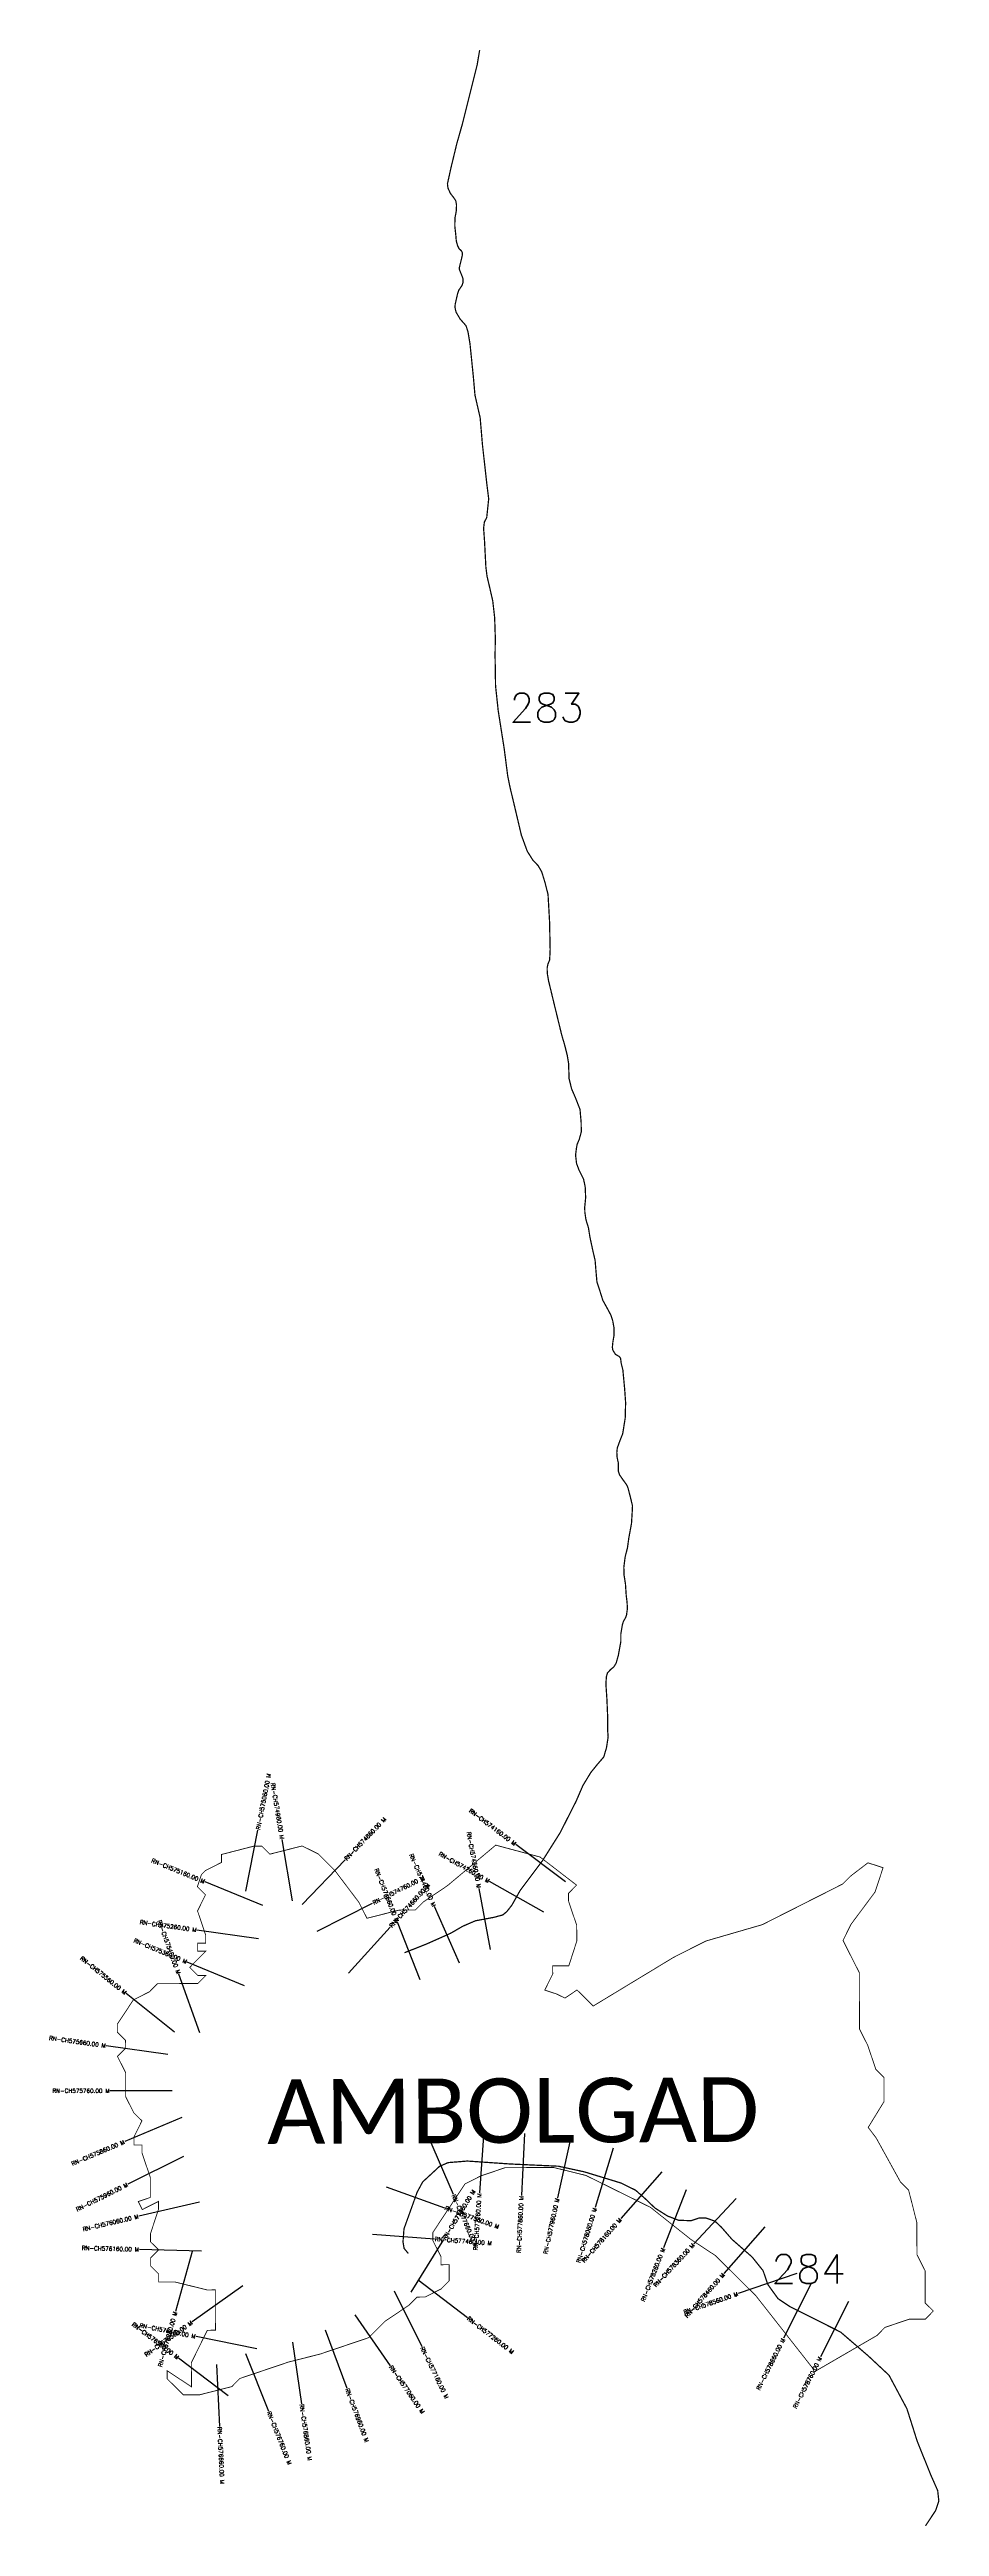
# Model space of a CAD drawing. Header units: metres. Extents: x 320866 to 323014, y 1839772 to 1845754.
import ezdxf
from ezdxf.enums import TextEntityAlignment as Align

# ---------------------------------------------------------------- set-up
doc = ezdxf.new("R2010")
doc.units = ezdxf.units.M
for name, color, linetype in [('CS', 134, 'Continuous'), ('CSMark', 6, 'Continuous'), ('NATURALLY PROTECTED', 3, 'Continuous'), ('VILLAGE NAME', 250, 'Continuous')]:
    doc.layers.add(name, color=color, linetype=linetype)
doc.styles.get("Standard").update_dxf_attribs({"font": 'simplex.shx'})

msp = doc.modelspace()

# ---------------------------------------------------------------- linework, layer by layer
at = {"color": 6, "const_width": 2, "flags": 128}
msp.add_lwpolyline([(321242, 1841356.2), (321280.9, 1841375.9), (321280.9, 1841395.1), (321358.7, 1841415.2), (321378.1, 1841415.3), (321397.7, 1841395.9), (321475.5, 1841415.7), (321514.5, 1841396.4), (321554.6, 1841356.4), (321612.4, 1841279.9), (321632.1, 1841241), (321709.9, 1841260.8), (321748.9, 1841261), (321768.3, 1841280.6), (321826.5, 1841319.8), (321943, 1841417.7), (322050.2, 1841388.9), (322138.2, 1841321.1), (322118.8, 1841301.5), (322118.9, 1841282.1), (322138.6, 1841223.7), (322138.7, 1841185.9), (322119.5, 1841126.3), (322080.6, 1841126.1), (322080.7, 1841106.6), (322061.4, 1841067.6), (322090.6, 1841058), (322110.1, 1841048.3), (322139.3, 1841067.9), (322178.4, 1841029.1), (322324.8, 1841117.8), (322372.6, 1841146.8), (322450.4, 1841186.1), (322586.6, 1841225.6), (322780.9, 1841323.9), (322800.4, 1841343.4), (322841.7, 1841375), (322878.2, 1841363.2), (322859, 1841304.7), (322800.9, 1841226.6), (322781.5, 1841187.5), (322820.8, 1841109.8), (322821.4, 1840973.4), (322841, 1840934.5), (322860.8, 1840876.2), (322880.3, 1840856.8), (322880.6, 1840798.4), (322842.3, 1840735.9), (322861.5, 1840710.6), (322920.4, 1840603.8), (322939.9, 1840584.4), (322959.7, 1840506.5), (322960, 1840428.6), (322979.7, 1840389.7), (322980, 1840311.8), (322999.6, 1840292.4), (322980.2, 1840272.9), (322941.2, 1840272.7), (322882.9, 1840253), (322863.5, 1840233.4), (322712.2, 1840145.6), (322708, 1840154.8), (322655.2, 1840222.1), (322570.9, 1840329.6), (322473.1, 1840426.6), (322414.5, 1840465.2), (322325.1, 1840536.1), (322316.8, 1840542.8), (322160.6, 1840620), (322082.6, 1840639.2), (321965.8, 1840638.7), (321907.4, 1840618.9), (321868.6, 1840599.3), (321791.1, 1840482.1), (321791.2, 1840462.6), (321810.9, 1840423.8), (321811, 1840404.2), (321830.4, 1840404.3), (321830.6, 1840365.4), (321811.2, 1840345.8), (321772.3, 1840326.2), (321752.9, 1840326.1), (321733.4, 1840306.5), (321715.6, 1840294.5), (321675.2, 1840267.3), (321636.4, 1840228.2), (321519.7, 1840188.7), (321441.9, 1840169), (321325.2, 1840129.5), (321305.8, 1840109.9), (321228, 1840090.1), (321189, 1840089.9), (321149.8, 1840128.7), (321149.8, 1840148.1), (321208.4, 1840109.5), (321208.2, 1840165.8), (321208.2, 1840168), (321246.7, 1840246), (321266.3, 1840246.1), (321265.8, 1840343.5), (321246.3, 1840343.4), (321168.3, 1840362.6), (321129.4, 1840362.4), (321129.3, 1840381.9), (321109.8, 1840401.3), (321109.7, 1840420.8), (321129.1, 1840440.3), (321109.5, 1840459.7), (321109.4, 1840479.2), (321128.6, 1840537.7), (321128.6, 1840557.2), (321089.7, 1840537.5), (321079.9, 1840557), (321109.1, 1840566.8), (321108.9, 1840615.5), (321089.1, 1840673.9), (321089, 1840693.4), (321069.6, 1840693.3), (321069.5, 1840712.7), (321088.8, 1840751.8), (321069.2, 1840771.2), (321049.6, 1840810.1), (321049.6, 1840868), (321029.7, 1840907.4), (321048.7, 1840926.5), (321049, 1840946.4), (321029.4, 1840965.8), (321029.3, 1840985.3), (321068.1, 1841043.9), (321107, 1841063.5), (321126.3, 1841083.1), (321223.7, 1841083.5), (321243.1, 1841103), (321223.6, 1841103), (321204.1, 1841122.4), (321242.9, 1841161.5), (321223.4, 1841161.5), (321223.3, 1841180.9), (321242.8, 1841181), (321242.7, 1841200.4), (321223, 1841258.8), (321242.3, 1841297.8), (321222.7, 1841317.3), (321232.3, 1841346.5), (321242, 1841356.2)], dxfattribs=at)
at = {"layer": 'CS'}
for p, q in [((321339.9, 1841306.8), (321368.8, 1841454)), ((321452.3, 1841283.3), (321427.5, 1841431.3)), ((322111.4, 1841329.2), (321991.4, 1841419.2)), ((321475.4, 1841274.2), (321579.4, 1841382.2)), ((321380.3, 1841272.3), (321241.4, 1841328.8)), ((321930.5, 1841165.5), (321903, 1841313)), ((322058.8, 1841256.2), (321928, 1841329.6)), ((321511.8, 1841209.7), (321645.8, 1841277.2)), ((321855.8, 1841132.4), (321794.8, 1841269.4)), ((321370, 1841191.6), (321221.5, 1841212.5)), ((321587.7, 1841108.6), (321688.3, 1841219.9)), ((321760.8, 1841092.2), (321705.6, 1841231.7)), ((321336.8, 1841078.2), (321198.1, 1841135.3)), ((321167.7, 1840965.8), (321050.5, 1841059.4)), ((321228.9, 1840964.6), (321177.9, 1841105.7)), ((321151, 1840912.2), (321002.4, 1840933)), ((321161.6, 1840824.5), (321011.6, 1840824.5)), ((321185.5, 1840760.1), (321047.3, 1840701.7)), ((321780.6, 1840712.1), (321840.5, 1840574.5)), ((321913.9, 1840727.2), (321903.6, 1840577.6)), ((322012.1, 1840721.1), (322005, 1840571.3)), ((322124.1, 1840712.5), (322092.2, 1840565.9)), ((321189, 1840666), (321054.8, 1840599)), ((322226.7, 1840685.7), (322183, 1840542.3)), ((321678.3, 1840592.6), (321819.6, 1840542.1)), ((322343.9, 1840628.6), (322244.9, 1840515.8)), ((322402.4, 1840585.1), (322348.2, 1840445.3)), ((321227.4, 1840555.7), (321081.4, 1840521.4)), ((322523.2, 1840564.4), (322421.2, 1840454.5)), ((321645.3, 1840477.8), (321794.9, 1840466.5)), ((321739, 1840337.7), (321817.6, 1840465.5)), ((322592.7, 1840495.8), (322493.8, 1840383)), ((321232.6, 1840437.1), (321082.6, 1840441.1)), ((321210.3, 1840436), (321169.8, 1840291.5)), ((321332.4, 1840353.3), (321210.1, 1840266.3)), ((321698.1, 1840341), (321764.3, 1840206.4)), ((321756.1, 1840368.1), (321874.9, 1840276.6)), ((322670.1, 1840383.4), (322528.2, 1840334.5)), ((322705.4, 1840360.8), (322638.2, 1840226.7)), ((321603.1, 1840283.6), (321688.5, 1840160.3)), ((322795, 1840315.8), (322727.3, 1840181.9)), ((321366.5, 1840201.4), (321219.4, 1840230.8)), ((321531.1, 1840246.8), (321583.7, 1840106.3)), ((321297.2, 1840088), (321177.4, 1840178.3)), ((321269, 1840163.7), (321276.2, 1840013.9)), ((321339, 1840190.1), (321394.5, 1840050.8)), ((321452.3, 1840217), (321474.2, 1840068.6))]:
    msp.add_line(p, q, dxfattribs=at)
at = {"layer": 'NATURALLY PROTECTED', "const_width": 3, "flags": 128}
for points in [[(321904.2, 1845753), (321898, 1845716.6), (321862.5, 1845574.7), (321849.2, 1845528), (321834.9, 1845468.7), (321826.4, 1845430.1), (321827.7, 1845419.8), (321833.6, 1845406.9), (321841.4, 1845397), (321846.5, 1845389.2), (321848.3, 1845379.4), (321847.9, 1845365.2), (321844.6, 1845347.9), (321844.2, 1845328.5), (321846.6, 1845305.9), (321847.8, 1845292), (321851.1, 1845280.2), (321854.6, 1845273.5), (321860.6, 1845267.6), (321862.4, 1845263.4), (321862.2, 1845257.2), (321860.4, 1845249.3), (321855.1, 1845227.6), (321855.2, 1845223.3), (321857.9, 1845216.5), (321861.9, 1845206.8), (321864, 1845200.5), (321864.3, 1845192.5), (321861.6, 1845184.4), (321853.8, 1845173.4), (321850.9, 1845164.7), (321845, 1845138.7), (321844.8, 1845130.9), (321847.1, 1845120.3), (321857.4, 1845103), (321865.6, 1845094), (321871.4, 1845087), (321875.9, 1845073.3), (321880.8, 1845044.4), (321888.8, 1844965.9), (321892.9, 1844919.7), (321905.4, 1844865.1), (321911, 1844799.4), (321921.7, 1844703.5), (321926, 1844669.1), (321921.3, 1844624.4), (321915.5, 1844612.9), (321913.7, 1844598.3), (321915.9, 1844568.5), (321919.2, 1844504.7), (321922.1, 1844481.8), (321928.5, 1844454.8), (321935.8, 1844422.8), (321940.4, 1844382.5), (321942, 1844333.9), (321941.4, 1844291.8), (321942.6, 1844217.3), (321949, 1844157.5), (321963.4, 1844066.3), (321972, 1843999.5), (321977.9, 1843970.8), (321986.4, 1843935.5), (322004.8, 1843857.3), (322019.2, 1843818), (322033, 1843796.2), (322045.1, 1843783.7), (322053.9, 1843768.8), (322061.9, 1843742.9), (322069.3, 1843713.7), (322073, 1843647.9), (322074.4, 1843580.3), (322073.2, 1843555.9), (322069.1, 1843545.8), (322067.1, 1843536.1), (322067.5, 1843523), (322070.6, 1843505), (322086.1, 1843440.9), (322102, 1843375.7), (322110, 1843348), (322115.5, 1843326.1), (322118.8, 1843306.8), (322120.2, 1843268.5), (322126.2, 1843244.3), (322135.6, 1843222.4), (322146.5, 1843194.6), (322149.2, 1843163.5), (322149.6, 1843140.5), (322144.7, 1843122.4), (322139.5, 1843110.1), (322137.9, 1843101.2), (322135.8, 1843084.2), (322138.1, 1843064.3), (322144.1, 1843048), (322155.1, 1843026.1), (322159, 1843007.6), (322160.1, 1842981.3), (322157.8, 1842957.9), (322158.2, 1842946.4), (322160.9, 1842927.9), (322166.8, 1842909.1), (322170.6, 1842885.4), (322177.9, 1842851.6), (322182.9, 1842830.4), (322184.9, 1842805.8), (322187.4, 1842777.5), (322193.4, 1842759.7), (322201.6, 1842733.5), (322212.6, 1842713.6), (322221.1, 1842697.7), (322225.6, 1842683.6), (322228.7, 1842666.2), (322228.5, 1842648.5), (322225.8, 1842632.3), (322224.6, 1842620), (322225.8, 1842613.1), (322232, 1842603.1), (322241.2, 1842597.8), (322244.3, 1842593.9), (322246.1, 1842580.7), (322250, 1842565.1), (322254.3, 1842519.1), (322256.6, 1842486.5), (322255.6, 1842449.1), (322249.6, 1842411.5), (322243, 1842394.7), (322236.5, 1842377.1), (322235.4, 1842365.9), (322236.1, 1842354.2), (322239.3, 1842339.1), (322239.1, 1842320.6), (322241.8, 1842312.3), (322250.6, 1842299.6), (322259.5, 1842287.3), (322262.5, 1842279.9), (322268.3, 1842257.5), (322273.2, 1842237.2), (322272.4, 1842220.4), (322270.8, 1842194.6), (322264.2, 1842158.8), (322261.1, 1842135.8), (322255.6, 1842114.5), (322252.3, 1842089.1), (322252.9, 1842069.4), (322256.2, 1842048.7), (322258, 1842021.4), (322260.1, 1842004.7), (322260.9, 1841989.2), (322258.8, 1841973.4), (322256.6, 1841967.2), (322251.1, 1841957.6), (322248.8, 1841950.1), (322245.1, 1841927.8), (322245.1, 1841909.5), (322238.9, 1841875.4), (322233.6, 1841857.1), (322228.3, 1841848.3), (322220.5, 1841842), (322212.7, 1841833.5), (322210.2, 1841824.3), (322209, 1841806.8), (322211.4, 1841770.9), (322213.1, 1841731.6), (322213.3, 1841693.9), (322214.4, 1841678.9), (322210.5, 1841653.3), (322203.9, 1841630.7), (322187.5, 1841611.6), (322172.4, 1841592.9), (322153.3, 1841561.3), (322136.9, 1841523.3), (322098.5, 1841447.7), (322056.1, 1841380.4), (322001.9, 1841308.1), (321982.1, 1841272.9), (321969.9, 1841257.3), (321960.1, 1841249.1), (321938.1, 1841243.2), (321894.1, 1841235), (321863.4, 1841221.8), (321834.1, 1841204.8), (321775.5, 1841178.7), (321722.9, 1841157.9)], [(321732.1, 1840431.3), (321721.8, 1840443.6), (321719.1, 1840459.5), (321721.5, 1840491), (321739.7, 1840541.6), (321753.2, 1840579.4), (321766.6, 1840604.2), (321788.8, 1840624.7), (321807.3, 1840641.9), (321828, 1840650.9), (321874.4, 1840654.7), (321978.1, 1840647.6), (322094.3, 1840642.2), (322157, 1840628.6), (322245.2, 1840601.7), (322280.6, 1840584.3), (322303, 1840564.6), (322327.5, 1840541.2), (322357.5, 1840522.1), (322384.3, 1840511.7), (322414.8, 1840510.6), (322433.9, 1840517.2), (322450.3, 1840517.2), (322472.1, 1840509.6), (322487.4, 1840495.4), (322513.6, 1840465.4), (322562.3, 1840422.7), (322588.5, 1840390), (322599.9, 1840356.7), (322624.5, 1840322.4), (322653.9, 1840302.7), (322726.2, 1840266.6), (322775.8, 1840241.5), (322842.9, 1840183.7), (322892.6, 1840137.3), (322935.8, 1840056.4), (322960.9, 1839977.3), (322994.2, 1839894.7), (323010.1, 1839858.8), (323012.8, 1839833.7), (323005.2, 1839810.8), (322980.7, 1839773.6)]]:
    msp.add_lwpolyline(points, dxfattribs=at)

# ---------------------------------------------------------------- texts
at = {"char_height": 70, "attachment_point": 1}
for s, insert in [('283', (321976, 1844199.7)), ('284', (322608.2, 1840428.7))]:
    msp.add_mtext_dynamic_manual_height_columns(s, width=95.172, gutter_width=1, heights=[0], dxfattribs=dict(at, insert=insert))
at = {"layer": 'CSMark'}
for s, rotation, p in [('RN-CH575060.00 M', 78.89257, (321369, 1841454.9)), ('RN-CH574860.00 M', 46.08769, (321580.1, 1841383)), ('RN-CH574760.00 M', 26.7481, (321646.7, 1841277.7)), ('RN-CH574660.00 M', 47.90359, (321689, 1841220.7)), ('RN-CH577360.00 M', 58.40407, (321818.1, 1840466.3)), ('RN-CH577560.00 M', 340.33772, (321820.5, 1840541.8)), ('RN-CH577660.00 M', 293.51365, (321840.9, 1840573.6)), ('RN-CH577460.00 M', 355.67606, (321795.9, 1840466.4)), ('RN-CH577260.00 M', 322.39513, (321875.7, 1840276)), ('RN-CH577060.00 M', 304.72982, (321689.1, 1840159.5)), ('RN-CH577160.00 M', 296.18293, (321764.7, 1840205.5)), ('RN-CH576960.00 M', 290.51933, (321584, 1840105.4)), ('RN-CH576760.00 M', 291.73005, (321394.9, 1840049.9)), ('RN-CH576860.00 M', 278.375, (321474.3, 1840067.6)), ('RN-CH576660.00 M', 272.74629, (321276.2, 1840012.9))]:
    msp.add_text(s, height=10, rotation=rotation, dxfattribs=at).set_placement(p, align=Align.MIDDLE_LEFT)
for s, rotation, p in [('RN-CH574960.00 M', 279.49477, (321427.3, 1841432.3)), ('RN-CH574160.00 M', 323.13402, (321990.6, 1841419.8)), ('RN-CH574360.00 M', 280.56373, (321902.8, 1841314)), ('RN-CH575160.00 M', 337.88048, (321240.4, 1841329.1)), ('RN-CH574560.00 M', 291.60024, (321705.2, 1841232.6)), ('RN-CH574460.00 M', 294.00048, (321794.4, 1841270.3)), ('RN-CH574260.00 M', 330.71398, (321927.1, 1841330.1)), ('RN-CH575260.00 M', 351.99152, (321220.5, 1841212.7)), ('RN-CH575460.00 M', 289.87691, (321177.5, 1841106.6)), ('RN-CH575360.00 M', 337.64561, (321197.1, 1841135.6)), ('RN-CH575560.00 M', 321.41062, (321049.7, 1841060)), ('RN-CH575660.00 M', 352.05224, (321001.4, 1840933.1)), ('RN-CH575760.00 M', 359.99693, (321010.6, 1840824.5)), ('RN-CH575860.00 M', 22.88565, (321046.4, 1840701.3)), ('RN-CH575960.00 M', 26.52863, (321053.9, 1840598.5)), ('RN-CH576060.00 M', 13.23062, (321080.4, 1840521.2)), ('RN-CH577760.00 M', 86.08783, (321903.6, 1840576.6)), ('RN-CH577860.00 M', 87.31326, (322005, 1840570.3)), ('RN-CH577960.00 M', 77.74104, (322092, 1840564.9)), ('RN-CH578060.00 M', 73.06378, (322182.7, 1840541.3)), ('RN-CH578160.00 M', 48.72879, (322244.3, 1840515.1)), ('RN-CH576160.00 M', 358.45024, (321081.6, 1840441.1)), ('RN-CH578260.00 M', 68.8155, (322347.8, 1840444.4)), ('RN-CH578360.00 M', 47.13391, (322420.5, 1840453.8)), ('RN-CH578560.00 M', 19.00577, (322527.3, 1840334.2)), ('RN-CH578460.00 M', 48.76552, (322493.2, 1840382.2)), ('RN-CH576260.00 M', 74.31782, (321169.5, 1840290.6)), ('RN-CH576560.00 M', 323.00827, (321176.6, 1840178.9)), ('RN-CH576460.00 M', 348.68409, (321218.4, 1840231)), ('RN-CH576360.00 M', 35.42891, (321209.3, 1840265.7)), ('RN-CH578660.00 M', 63.40324, (322637.8, 1840225.8)), ('RN-CH578760.00 M', 63.19476, (322726.9, 1840181.1))]:
    msp.add_text(s, height=10, rotation=rotation, dxfattribs=at).set_placement(p, align=Align.MIDDLE_RIGHT)
at = {"layer": 'VILLAGE NAME', "insert": (321390.7, 1840852.1), "char_height": 155.989, "attachment_point": 1, "rotation": 0.24353}
msp.add_mtext_dynamic_manual_height_columns('{\\fCalibri|b0|i0|c0|p34;AMBOLGAD}', width=1385.684, gutter_width=779.9, heights=[0], dxfattribs=at)

doc.saveas('drawing.dxf')
